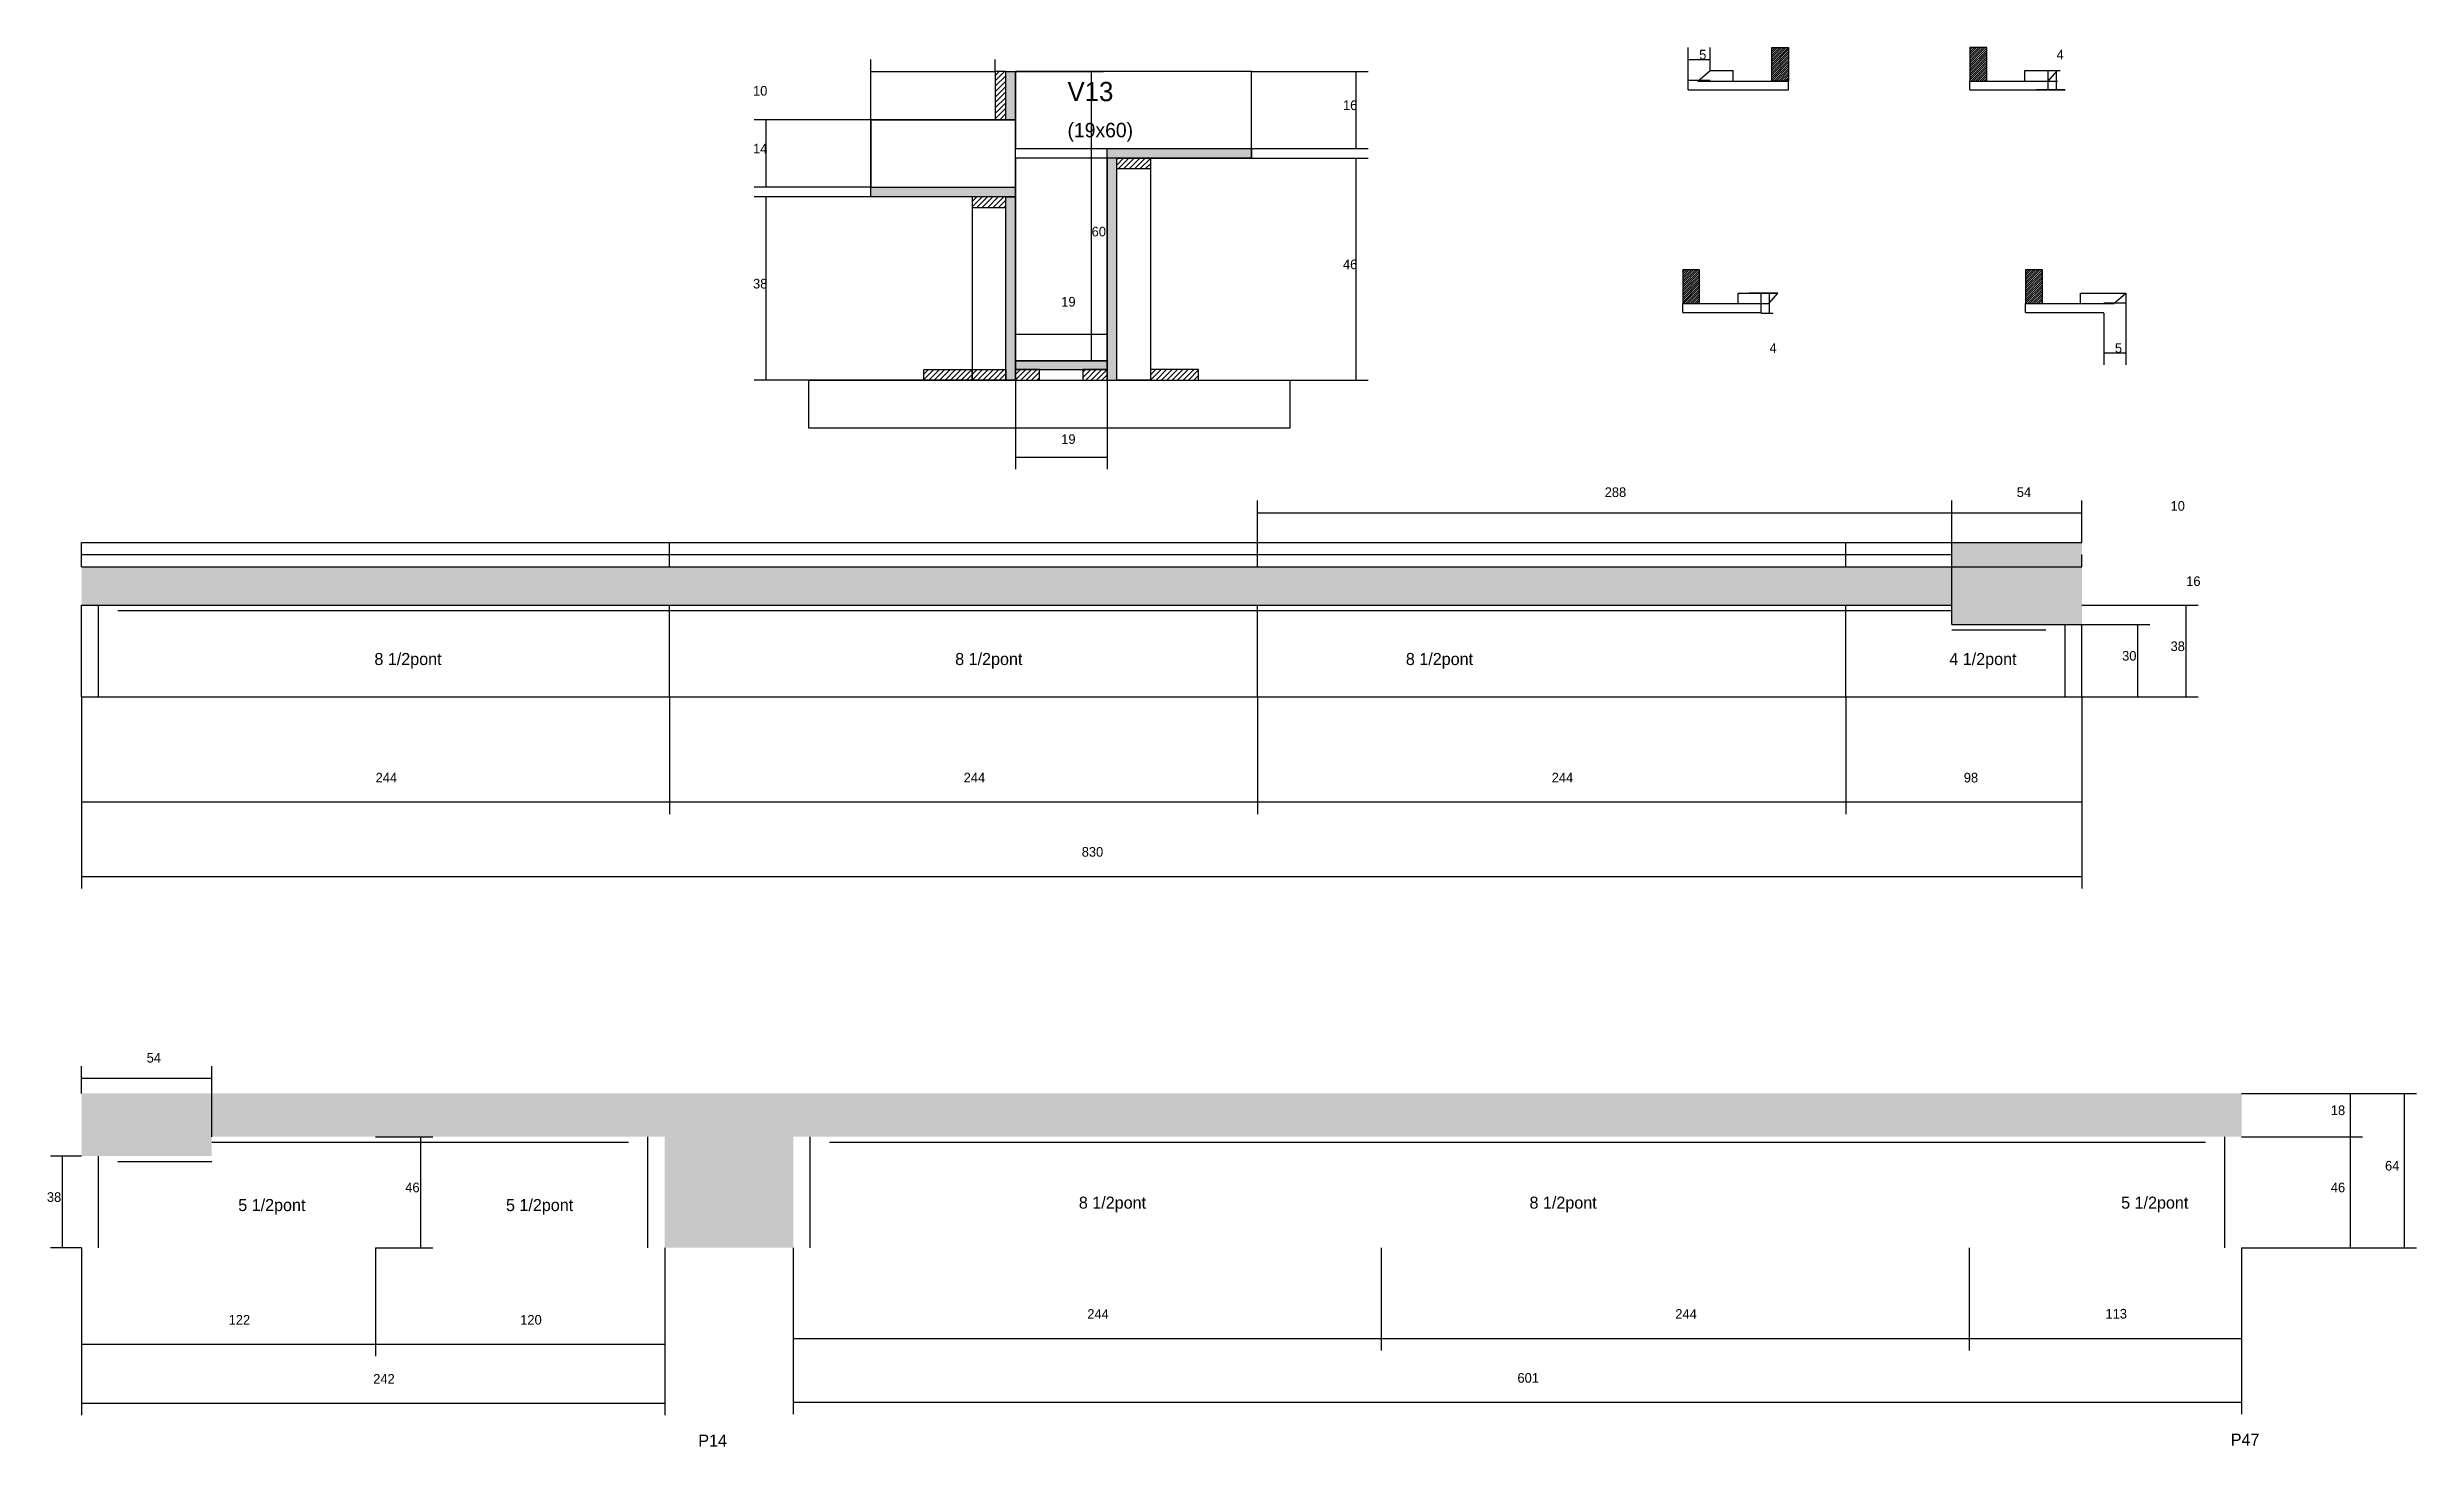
# Model space of a CAD drawing. Header units: metres. Extents: x -10353 to -7596, y 9675 to 10974.
# Drawn here: x -8579 to -7596, y 10394 to 10974 of the extents above; entities that cross this region are included whole.
import ezdxf

# ---------------------------------------------------------------- set-up
doc = ezdxf.new("R2010")
doc.units = ezdxf.units.M
for name, color, linetype in [('CONCRETO', 251, 'Continuous'), ('COTA', 4, 'Continuous'), ('Cota Seção (2x)', 4, 'Continuous'), ('Hachura', 253, 'Continuous'), ('Madeira', 126, 'Continuous'), ('NOMENCLATURA', 7, 'Continuous'), ('Painéis', 200, 'Continuous'), ('SARR_2.2x7', 40, 'Continuous'), ('Texto Seção', 7, 'Continuous')]:
    doc.layers.add(name, color=color, linetype=linetype)

msp = doc.modelspace()

# ---------------------------------------------------------------- texts
at = {"layer": 'COTA'}
for s, p in [('10', (-8285.9, 10954.4)), ('16', (-8041.1, 10948.4)), ('14', (-8285.9, 10930.4)), ('46', (-8041.1, 10882.4)), ('38', (-8285.9, 10874.4)), ('19', (-8158, 10809.9)), ('288', (-7932.5, 10787.9)), ('54', (-7761.5, 10787.9)), ('10', (-7697.7, 10782.2)), ('16', (-7691.2, 10751)), ('38', (-7697.7, 10724)), ('30', (-7717.8, 10720)), ('244', (-8442.5, 10669.5)), ('244', (-8198.5, 10669.5)), ('244', (-7954.5, 10669.5)), ('98', (-7783.5, 10669.5)), ('830', (-8149.5, 10638.7)), ('54', (-8537.5, 10553.3)), ('18', (-7631.2, 10531.5)), ('64', (-7608.7, 10508.5)), ('38', (-8578.9, 10495.5)), ('46', (-8430.2, 10499.5)), ('46', (-7631.2, 10499.5)), ('244', (-8147.2, 10447)), ('244', (-7903.2, 10447)), ('113', (-7724.7, 10447.1)), ('122', (-8503.5, 10444.6)), ('120', (-8382.5, 10444.6)), ('242', (-8443.5, 10420.1)), ('601', (-7968.7, 10420.5))]:
    msp.add_text(s, height=4, dxfattribs=at).set_placement(p)
at = {"layer": 'Cota Seção (2x)'}
for s, p in [('5', (-7893.3, 10969.4)), ('4', (-7745, 10969.4)), ('60', (-8145.4, 10896)), ('19', (-8158, 10866.9)), ('4', (-7864.1, 10847.7)), ('5', (-7720.8, 10847.7))]:
    msp.add_text(s, height=4, dxfattribs=at).set_placement(p)
at = {"layer": 'NOMENCLATURA'}
for s, p in [('8 1/2pont', (-8443, 10718.2)), ('8 1/2pont', (-8202, 10718.2)), ('8 1/2pont', (-8015, 10718.2)), ('4 1/2pont', (-7789.5, 10718.2)), ('5 1/2pont', (-8499.5, 10491.7)), ('5 1/2pont', (-8388.4, 10491.7)), ('8 1/2pont', (-8150.7, 10492.7)), ('8 1/2pont', (-7963.7, 10492.7)), ('5 1/2pont', (-7718.2, 10492.7)), ('P14', (-8308.6, 10394)), ('P47', (-7672.7, 10394.4))]:
    msp.add_text(s, height=5, dxfattribs=at).set_placement(p)
at = {"layer": 'Texto Seção'}
for s, height, p in [('V13', 8, (-8155.4, 10952.1)), ('(19x60)', 6, (-8155.4, 10937.1))]:
    msp.add_text(s, height=height, dxfattribs=at).set_placement(p)

# ---------------------------------------------------------------- hatches: boundary and pattern name
at = {"layer": 'COTA'}
h = msp.add_hatch(dxfattribs=at)
h.set_pattern_fill('AR-CONC', scale=0.03)
h.paths.add_polyline_path([(-7734.5, 10735), (-7734.5, 10769), (-7788.5, 10769), (-7788.5, 10759), (-8564.5, 10759), (-8564.5, 10743), (-7788.5, 10743), (-7788.5, 10735)])
h = msp.add_hatch(dxfattribs=at)
h.set_pattern_fill('AR-CONC', scale=0.03)
h.paths.add_polyline_path([(-8564.5, 10540.5), (-8564.5, 10514.5), (-8510.5, 10514.5), (-8510.5, 10522.5), (-8322.5, 10522.5), (-8322.5, 10476.5), (-8269.2, 10476.5), (-8269.2, 10522.5), (-7668.2, 10522.5), (-7668.2, 10540.5)])
at = {"layer": 'Hachura'}
h = msp.add_hatch(dxfattribs=at)
h.set_pattern_fill('ANSI31', scale=0.5)
h.paths.add_polyline_path([(-8181, 10964.4), (-8185.4, 10964.4), (-8185.4, 10964.4), (-8185.4, 10944.4), (-8185.4, 10944.4), (-8181, 10944.4), (-8181, 10944.4), (-8181, 10964.4)])
h = msp.add_hatch(color=8, dxfattribs=at)
h.dxf.hatch_style = 1
h.paths.add_polyline_path([(-8181, 10944.4), (-8177, 10944.4), (-8177, 10964.4), (-8181, 10964.4)])
h = msp.add_hatch(color=8, dxfattribs=at)
h.dxf.hatch_style = 1
h.paths.add_polyline_path([(-8139, 10928.4), (-8139, 10932.4), (-8139, 10932.4), (-8079, 10932.4), (-8079, 10932.4), (-8079, 10928.4), (-8079, 10928.4), (-8139, 10928.4)])
h = msp.add_hatch(color=8, dxfattribs=at)
h.dxf.hatch_style = 1
h.paths.add_polyline_path([(-8135, 10928.4), (-8139, 10928.4), (-8139, 10836.4), (-8135, 10836.4)])
h = msp.add_hatch(dxfattribs=at)
h.set_pattern_fill('ANSI31', scale=0.5)
h.paths.add_polyline_path([(-8121, 10928.4), (-8121, 10924), (-8121, 10924), (-8135, 10924), (-8135, 10924), (-8135, 10928.4), (-8135, 10928.4), (-8121, 10928.4)])
h = msp.add_hatch(color=8, dxfattribs=at)
h.dxf.hatch_style = 1
h.paths.add_polyline_path([(-8237, 10912.4), (-8237, 10916.4), (-8237, 10916.4), (-8177, 10916.4), (-8177, 10916.4), (-8177, 10912.4), (-8177, 10912.4), (-8237, 10912.4)])
h = msp.add_hatch(dxfattribs=at)
h.set_pattern_fill('ANSI31', scale=0.5)
h.paths.add_polyline_path([(-8195, 10912.4), (-8195, 10908), (-8195, 10908), (-8181, 10908), (-8181, 10908), (-8181, 10912.4), (-8181, 10912.4), (-8195, 10912.4)])
h = msp.add_hatch(color=8, dxfattribs=at)
h.dxf.hatch_style = 1
h.paths.add_polyline_path([(-8177, 10912.4), (-8181, 10912.4), (-8181, 10836.4), (-8177, 10836.4)])
h = msp.add_hatch(color=8, dxfattribs=at)
h.dxf.hatch_style = 1
h.paths.add_polyline_path([(-8139, 10840.8), (-8139, 10844.4), (-8139, 10844.4), (-8177, 10844.4), (-8177, 10844.4), (-8177, 10840.8), (-8177, 10840.8), (-8139, 10840.8)])
h = msp.add_hatch(dxfattribs=at)
h.set_pattern_fill('ANSI31', scale=0.5)
h.paths.add_polyline_path([(-8215, 10836.4), (-8215, 10840.8), (-8215, 10840.8), (-8195, 10840.8), (-8195, 10840.8), (-8195, 10836.4), (-8195, 10836.4), (-8215, 10836.4)])
h = msp.add_hatch(dxfattribs=at)
h.set_pattern_fill('ANSI31', scale=0.5)
h.paths.add_polyline_path([(-8195, 10836.4), (-8195, 10840.8), (-8195, 10840.8), (-8181, 10840.8), (-8181, 10840.8), (-8181, 10836.4), (-8181, 10836.4), (-8195, 10836.4)])
h = msp.add_hatch(dxfattribs=at)
h.set_pattern_fill('ANSI31', scale=0.5)
h.paths.add_polyline_path([(-8167, 10836.4), (-8167, 10840.8), (-8167, 10840.8), (-8177, 10840.8), (-8177, 10840.8), (-8177, 10836.4), (-8177, 10836.4), (-8167, 10836.4)])
h = msp.add_hatch(dxfattribs=at)
h.set_pattern_fill('ANSI31', scale=0.5)
h.paths.add_polyline_path([(-8139, 10836.4), (-8139, 10840.8), (-8139, 10840.8), (-8149, 10840.8), (-8149, 10840.8), (-8149, 10836.4), (-8149, 10836.4), (-8139, 10836.4)])
h = msp.add_hatch(dxfattribs=at)
h.set_pattern_fill('ANSI31', scale=0.5)
h.paths.add_polyline_path([(-8101, 10836.4), (-8101, 10840.8), (-8101, 10840.8), (-8121, 10840.8), (-8121, 10840.8), (-8121, 10836.4), (-8121, 10836.4), (-8101, 10836.4)])
at = {"layer": 'Madeira'}
h = msp.add_hatch(dxfattribs=at)
h.set_pattern_fill('ANSI31', scale=0.2)
h.paths.add_polyline_path([(-7856.2, 10974.4), (-7863.2, 10974.4), (-7863.2, 10960.4), (-7856.2, 10960.4)])
h = msp.add_hatch(dxfattribs=at)
h.set_pattern_fill('ANSI31', scale=0.2)
h.paths.add_polyline_path([(-7781, 10960.4), (-7774, 10960.4), (-7774, 10974.4), (-7781, 10974.4)])
h = msp.add_hatch(dxfattribs=at)
h.set_pattern_fill('ANSI31', scale=0.2)
h.paths.add_polyline_path([(-7900.1, 10868.1), (-7893.1, 10868.1), (-7893.1, 10882.1), (-7900.1, 10882.1)])
h = msp.add_hatch(dxfattribs=at)
h.set_pattern_fill('ANSI31', scale=0.2)
h.paths.add_polyline_path([(-7757.9, 10868.1), (-7750.9, 10868.1), (-7750.9, 10882.1), (-7757.9, 10882.1)])

# ---------------------------------------------------------------- linework, layer by layer
at = {"layer": 'CONCRETO'}
for points in [[(-8079, 10932.4), (-8079, 10964.4), (-8139, 10964.4), (-8177, 10964.4)], [(-8237, 10916.4), (-8237, 10944.4), (-8177, 10944.4)], [(-8139, 10928.4), (-8139, 10844.4), (-8177, 10844.4), (-8177, 10916.4)]]:
    msp.add_lwpolyline(points, dxfattribs=at)
for points in [[(-8177, 10932.4), (-8079, 10932.4), (-8079, 10964.4), (-8177, 10964.4)], [(-8237, 10916.4), (-8177, 10916.4), (-8177, 10944.4), (-8237, 10944.4)], [(-8177, 10844.4), (-8139, 10844.4), (-8139, 10928.4), (-8177, 10928.4)]]:
    msp.add_lwpolyline(points, close=True, dxfattribs=at)
at = {"layer": 'COTA'}
for p, q in [((-8237, 10944.4), (-8237, 10969.4)), ((-8237, 10964.4), (-8185.4, 10964.4)), ((-8185.4, 10964.4), (-8185.4, 10969.4)), ((-8079, 10964.4), (-8030.6, 10964.4)), ((-8035.6, 10932.4), (-8035.6, 10964.4)), ((-8237, 10944.4), (-8285.4, 10944.4)), ((-8280.4, 10916.4), (-8280.4, 10944.4)), ((-8079, 10932.4), (-8030.6, 10932.4)), ((-8121, 10928.4), (-8030.6, 10928.4)), ((-8035.6, 10836.4), (-8035.6, 10928.4)), ((-8237, 10916.4), (-8285.4, 10916.4)), ((-8237, 10912.4), (-8285.4, 10912.4)), ((-8280.4, 10836.4), (-8280.4, 10912.4)), ((-8215, 10836.4), (-8285.4, 10836.4)), ((-8177, 10836.4), (-8177, 10799.4)), ((-8139, 10836.4), (-8139, 10799.4)), ((-8101, 10836.4), (-8030.6, 10836.4)), ((-8177, 10804.4), (-8139, 10804.4)), ((-8076.5, 10769), (-8076.5, 10786.4)), ((-7788.5, 10769), (-7788.5, 10786.4)), ((-7788.5, 10769), (-7788.5, 10786.4)), ((-7734.5, 10769), (-7734.5, 10786.4)), ((-8076.5, 10781.4), (-7788.5, 10781.4)), ((-7788.5, 10781.4), (-7734.5, 10781.4)), ((-7788.5, 10759), (-7788.5, 10774)), ((-7788.5, 10769), (-7734.5, 10769)), ((-7734.5, 10769), (-7734.5, 10774)), ((-7788.5, 10743), (-7788.5, 10764)), ((-7788.5, 10759), (-7734.5, 10759)), ((-7734.5, 10759), (-7734.5, 10764)), ((-7734.5, 10743), (-7686.2, 10743)), ((-7691.2, 10705), (-7691.2, 10743)), ((-7734.5, 10735), (-7706.3, 10735)), ((-7711.3, 10705), (-7711.3, 10735)), ((-8564.5, 10705), (-8564.5, 10656.4)), ((-8564.5, 10705), (-8564.5, 10625.5)), ((-8320.5, 10705), (-8320.5, 10656.4)), ((-8320.5, 10705), (-8320.5, 10656.4)), ((-8076.5, 10705), (-8076.5, 10656.4)), ((-8076.5, 10705), (-8076.5, 10656.4)), ((-7832.5, 10705), (-7832.5, 10656.4)), ((-7832.5, 10705), (-7832.5, 10656.4)), ((-7734.5, 10705), (-7686.2, 10705)), ((-7734.5, 10705), (-7734.5, 10625.5)), ((-7734.5, 10705), (-7706.3, 10705)), ((-7734.5, 10692.8), (-7734.5, 10656.4)), ((-8564.5, 10661.4), (-8320.5, 10661.4)), ((-8320.5, 10661.4), (-8076.5, 10661.4)), ((-8076.5, 10661.4), (-7832.5, 10661.4)), ((-7832.5, 10661.4), (-7734.5, 10661.4)), ((-8564.5, 10630.5), (-7734.5, 10630.5)), ((-8564.5, 10540.5), (-8564.5, 10551.8)), ((-8510.5, 10522.5), (-8510.5, 10551.8)), ((-8564.5, 10546.8), (-8510.5, 10546.8)), ((-7668.2, 10540.5), (-7618.1, 10540.5)), ((-7668.2, 10540.5), (-7595.6, 10540.5)), ((-7623.1, 10522.5), (-7623.1, 10540.5)), ((-7600.6, 10476.5), (-7600.6, 10540.5)), ((-8442.5, 10522.5), (-8418.7, 10522.5)), ((-8423.7, 10476.5), (-8423.7, 10522.5)), ((-7668.2, 10522.5), (-7618.1, 10522.5)), ((-7668.2, 10522.5), (-7618.1, 10522.5)), ((-7623.1, 10476.5), (-7623.1, 10522.5)), ((-8564.5, 10514.5), (-8577.4, 10514.5)), ((-8572.4, 10476.5), (-8572.4, 10514.5)), ((-8564.5, 10476.5), (-8577.4, 10476.5)), ((-8564.5, 10476.5), (-8564.5, 10431.5)), ((-8564.5, 10476.5), (-8564.5, 10407)), ((-8442.5, 10476.5), (-8442.5, 10431.5)), ((-8442.5, 10476.5), (-8442.5, 10431.5)), ((-8442.5, 10476.5), (-8418.7, 10476.5)), ((-8322.5, 10476.5), (-8322.5, 10431.5)), ((-8322.5, 10476.5), (-8322.5, 10407)), ((-8269.2, 10476.5), (-8269.2, 10433.9)), ((-8269.2, 10476.5), (-8269.2, 10407.4)), ((-8025.2, 10476.5), (-8025.2, 10433.9)), ((-8025.2, 10476.5), (-8025.2, 10433.9)), ((-7781.2, 10476.5), (-7781.2, 10433.9)), ((-7781.2, 10476.5), (-7781.2, 10433.9)), ((-7668.2, 10476.5), (-7618.1, 10476.5)), ((-7668.2, 10476.5), (-7595.6, 10476.5)), ((-7668.2, 10476.5), (-7668.2, 10407.4)), ((-7668.2, 10464.2), (-7668.2, 10433.9)), ((-8564.5, 10436.5), (-8442.5, 10436.5)), ((-8442.5, 10436.5), (-8322.5, 10436.5)), ((-8269.2, 10438.9), (-8025.2, 10438.9)), ((-8025.2, 10438.9), (-7781.2, 10438.9)), ((-7781.2, 10438.9), (-7668.2, 10438.9)), ((-8564.5, 10412), (-8322.5, 10412)), ((-8269.2, 10412.4), (-7668.2, 10412.4))]:
    msp.add_line(p, q, dxfattribs=at)
at = {"layer": 'Cota Seção (2x)'}
for p, q in [((-7897.9, 10956.8), (-7897.9, 10974.4)), ((-7888.7, 10964.8), (-7888.7, 10974.4)), ((-8177, 10964.4), (-8140.4, 10964.4)), ((-8145.4, 10844.4), (-8145.4, 10964.4)), ((-7897.9, 10969.4), (-7888.7, 10969.4)), ((-7748.5, 10956.8), (-7748.5, 10964.8)), ((-7748.5, 10964.8), (-7743.5, 10964.8)), ((-7741.5, 10956.8), (-7753.5, 10956.8)), ((-7860.6, 10872.5), (-7872.6, 10872.5)), ((-7867.6, 10864.1), (-7867.6, 10872.5)), ((-7867.6, 10864.1), (-7862.6, 10864.1)), ((-7725.4, 10864.1), (-7725.4, 10842.7)), ((-7716.2, 10872.5), (-7716.2, 10842.7)), ((-8177, 10844.4), (-8177, 10860.4)), ((-8177, 10855.4), (-8139, 10855.4)), ((-8139, 10844.4), (-8139, 10860.4)), ((-8177.3, 10844.4), (-8140.4, 10844.4)), ((-7725.4, 10847.7), (-7716.2, 10847.7))]:
    msp.add_line(p, q, dxfattribs=at)
at = {"layer": 'Madeira'}
for points in [[(-7856.2, 10960.4), (-7863.2, 10960.4), (-7863.2, 10974.4), (-7856.2, 10974.4)], [(-7781, 10960.4), (-7774, 10960.4), (-7774, 10974.4), (-7781, 10974.4)], [(-8181, 10964.4), (-8185.4, 10964.4), (-8185.4, 10944.4), (-8181, 10944.4)], [(-8121, 10928.4), (-8121, 10924), (-8135, 10924), (-8135, 10928.4)], [(-8121, 10836.4), (-8135, 10836.4), (-8135, 10928.4), (-8121, 10928.4)], [(-8195, 10912.4), (-8195, 10908), (-8181, 10908), (-8181, 10912.4)], [(-8195, 10836.4), (-8181, 10836.4), (-8181, 10912.4), (-8195, 10912.4)], [(-7900.1, 10868.1), (-7893.1, 10868.1), (-7893.1, 10882.1), (-7900.1, 10882.1)], [(-7757.9, 10868.1), (-7750.9, 10868.1), (-7750.9, 10882.1), (-7757.9, 10882.1)], [(-8063.1, 10816.4), (-8262.7, 10816.4), (-8262.7, 10836.4), (-8063.1, 10836.4)], [(-8215, 10836.4), (-8215, 10840.8), (-8195, 10840.8), (-8195, 10836.4)], [(-8195, 10836.4), (-8195, 10840.8), (-8181, 10840.8), (-8181, 10836.4)], [(-8167, 10836.4), (-8167, 10840.8), (-8177, 10840.8), (-8177, 10836.4)], [(-8139, 10836.4), (-8139, 10840.8), (-8149, 10840.8), (-8149, 10836.4)], [(-8101, 10836.4), (-8101, 10840.8), (-8121, 10840.8), (-8121, 10836.4)]]:
    msp.add_lwpolyline(points, close=True, dxfattribs=at)
at = {"layer": 'Painéis'}
for p, q in [((-8177, 10944.4), (-8177, 10964.4)), ((-7745, 10956.8), (-7745, 10964.8)), ((-7897.9, 10960.8), (-7888.7, 10960.8)), ((-7897.9, 10956.8), (-7856.2, 10956.8)), ((-7893.8, 10960.4), (-7856.2, 10960.4)), ((-7856.2, 10956.8), (-7856.2, 10960.4)), ((-7781, 10960.4), (-7744.6, 10960.4)), ((-7781, 10956.8), (-7781, 10960.4)), ((-7781, 10956.8), (-7741.5, 10956.8)), ((-8139, 10932.4), (-8079, 10932.4)), ((-8139, 10928.4), (-8139, 10932.4)), ((-8079, 10928.4), (-8079, 10932.4)), ((-8139, 10836.4), (-8139, 10928.4)), ((-8237, 10916.4), (-8177, 10916.4)), ((-8237, 10912.4), (-8237, 10916.4)), ((-8177, 10912.4), (-8177, 10916.4)), ((-8177, 10836.4), (-8177, 10912.4)), ((-7900.1, 10868.1), (-7864.4, 10868.1)), ((-7900.1, 10864.5), (-7900.1, 10868.1)), ((-7900.1, 10864.5), (-7867.6, 10864.5)), ((-7864.1, 10864.5), (-7864.1, 10872.5)), ((-7757.9, 10868.1), (-7721.3, 10868.1)), ((-7757.9, 10864.5), (-7757.9, 10868.1)), ((-7757.9, 10864.5), (-7725.4, 10864.5)), ((-7725.4, 10868.5), (-7716.2, 10868.5)), ((-8177, 10844.4), (-8139, 10844.4)), ((-8177, 10840.8), (-8177, 10844.4)), ((-8139, 10840.8), (-8139, 10844.4)), ((-8564.5, 10769), (-7788.5, 10769)), ((-8564.5, 10759), (-8564.5, 10769)), ((-8320.5, 10759), (-8320.5, 10769)), ((-8076.5, 10759), (-8076.5, 10769)), ((-7832.5, 10759), (-7832.5, 10769)), ((-7788.5, 10759), (-7788.5, 10769)), ((-8564.5, 10759), (-7788.5, 10759)), ((-8564.5, 10743), (-7788.5, 10743)), ((-8564.5, 10705), (-8564.5, 10743)), ((-8320.5, 10705), (-8320.5, 10743)), ((-8076.5, 10705), (-8076.5, 10743)), ((-7832.5, 10705), (-7832.5, 10743)), ((-7788.5, 10735), (-7788.5, 10743)), ((-7788.5, 10735), (-7734.5, 10735)), ((-7734.5, 10705), (-7734.5, 10735)), ((-8564.5, 10705), (-7734.5, 10705))]:
    msp.add_line(p, q, dxfattribs=at)
for points in [[(-8181, 10964.4), (-8177, 10964.4), (-8177, 10944.4), (-8181, 10944.4)], [(-8139, 10928.4), (-8139, 10932.4), (-8079, 10932.4), (-8079, 10928.4)], [(-8135, 10928.4), (-8139, 10928.4), (-8139, 10836.4), (-8135, 10836.4)], [(-8237, 10912.4), (-8237, 10916.4), (-8177, 10916.4), (-8177, 10912.4)], [(-8181, 10912.4), (-8177, 10912.4), (-8177, 10836.4), (-8181, 10836.4)], [(-8139, 10840.8), (-8139, 10844.4), (-8177, 10844.4), (-8177, 10840.8)]]:
    msp.add_lwpolyline(points, close=True, dxfattribs=at)
at = {"layer": 'SARR_2.2x7'}
for p, q in [((-7893.8, 10960.4), (-7888.7, 10964.8)), ((-7888.7, 10964.8), (-7879.2, 10964.8)), ((-7879.2, 10960.4), (-7879.2, 10964.8)), ((-7758.1, 10960.4), (-7758.1, 10964.8)), ((-7758.1, 10964.8), (-7748.5, 10964.8)), ((-7748.5, 10960.4), (-7744.6, 10964.8)), ((-7877.1, 10868.1), (-7877.1, 10872.5)), ((-7877.1, 10872.5), (-7860.6, 10872.5)), ((-7864.4, 10868.1), (-7860.6, 10872.5)), ((-7735, 10868.1), (-7735, 10872.5)), ((-7735, 10872.5), (-7716.2, 10872.5)), ((-7721.3, 10868.1), (-7716.2, 10872.5)), ((-8564.5, 10764), (-8320.5, 10764)), ((-8320.5, 10764), (-8076.5, 10764)), ((-8076.5, 10764), (-7832.5, 10764)), ((-7832.5, 10764), (-7788.5, 10764)), ((-8557.5, 10705), (-8557.5, 10743)), ((-8549.5, 10740.8), (-8320.5, 10740.8)), ((-8320.5, 10740.8), (-8076.5, 10740.8)), ((-8076.5, 10740.8), (-7832.5, 10740.8)), ((-7832.5, 10740.8), (-7788.5, 10740.8)), ((-7788.5, 10732.8), (-7749.5, 10732.8)), ((-7741.5, 10705), (-7741.5, 10735)), ((-8510.5, 10520.3), (-8442.5, 10520.3)), ((-8442.5, 10520.3), (-8337.5, 10520.3)), ((-8329.5, 10476.5), (-8329.5, 10522.5)), ((-8262.2, 10476.5), (-8262.2, 10522.5)), ((-8254.2, 10520.3), (-8025.2, 10520.3)), ((-8025.2, 10520.3), (-7781.2, 10520.3)), ((-7781.2, 10520.3), (-7683.2, 10520.3)), ((-7675.2, 10476.5), (-7675.2, 10522.5)), ((-8557.5, 10476.5), (-8557.5, 10514.5)), ((-8549.5, 10512.3), (-8510.5, 10512.3))]:
    msp.add_line(p, q, dxfattribs=at)

msp.set_redraw_order([(e.dxf.handle, doc.entitydb.next_handle()) for e in msp.query("TEXT MTEXT ATTDEF DIMENSION ARC_DIMENSION")])  # texts and dimensions are drawn at this point

doc.saveas('drawing.dxf')
